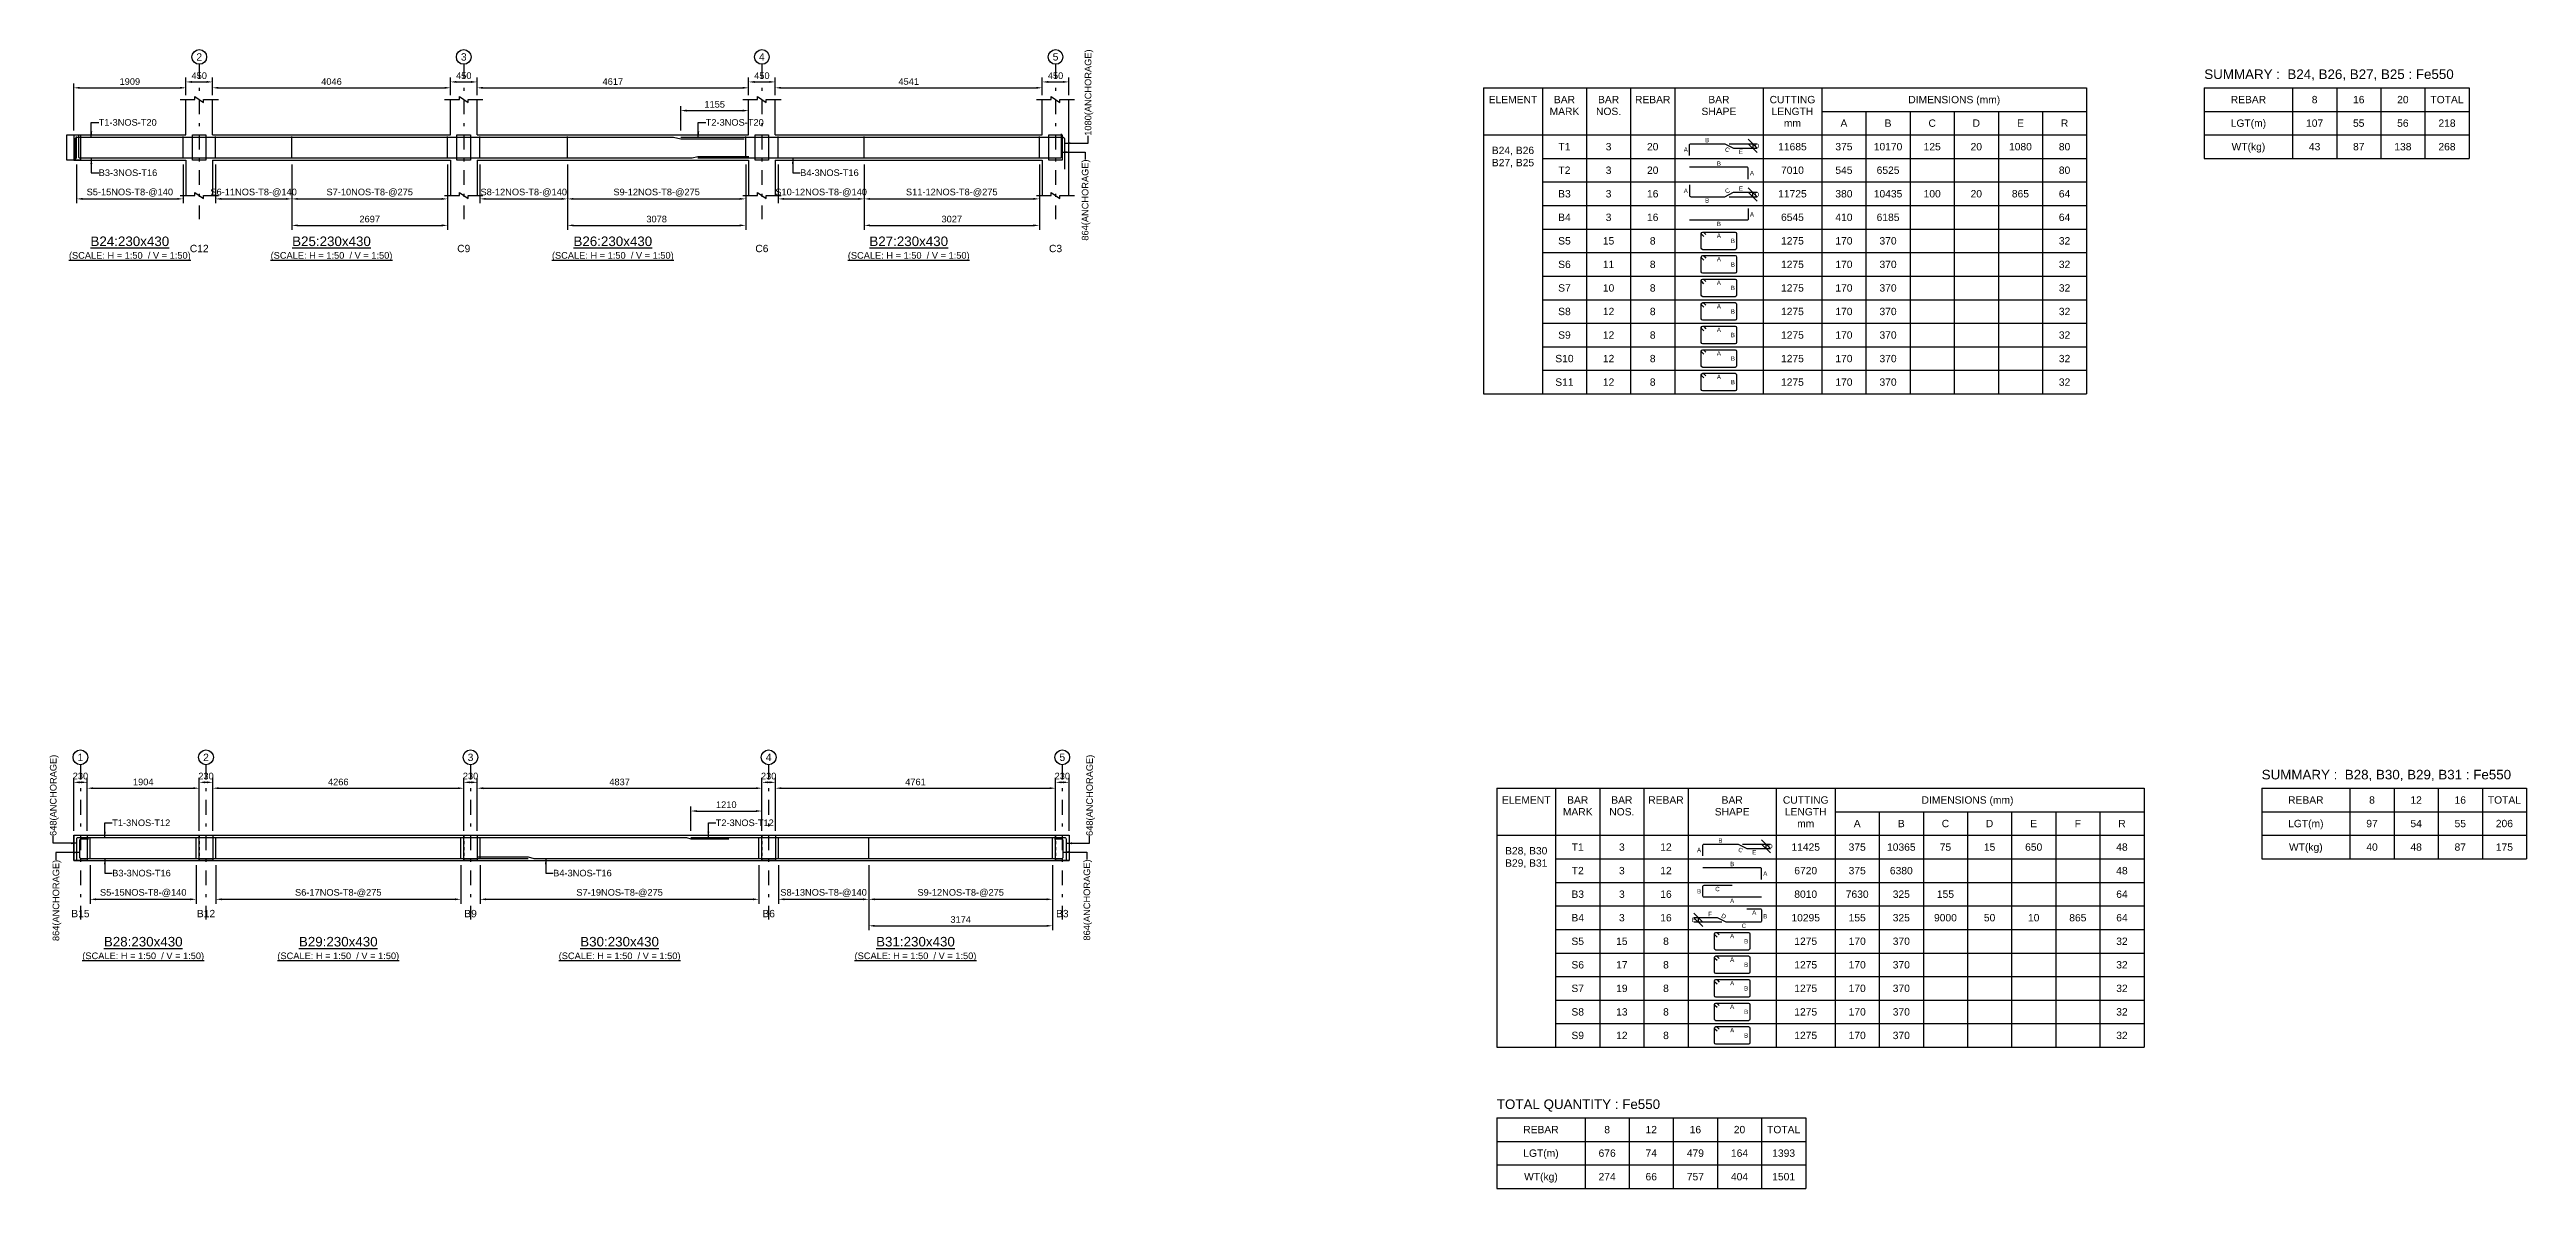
# Model space of a CAD drawing. Header units: inches. Extents: x -820 to 83376, y -186800 to 1700.
# Drawn here: x -820 to 83376, y -186800 to -148100 of the extents above; entities that cross this region are included whole.
import ezdxf
from ezdxf.enums import TextEntityAlignment as Align

# ---------------------------------------------------------------- set-up
doc = ezdxf.new("R2010")
doc.units = ezdxf.units.IN
doc.header["$LTSCALE"] = 1000
doc.header["$MEASUREMENT"] = 0
doc.linetypes.add('SCCenter', pattern=[1.2, 0.5, -0.3, 0.1, -0.3])
doc.linetypes.add('SCHidden', pattern=[0.2, 0.1, -0.1])
for name, color, linetype in [('Concrete Line', 2, 'Continuous'), ('Cut Line', 31, 'Continuous'), ('Dimension', 31, 'Continuous'), ('Grid', 8, 'Continuous'), ('Labels', 4, 'Continuous'), ('Labels_Support', 4, 'Continuous'), ('Link', 225, 'Continuous'), ('Reinforcement', 4, 'Continuous'), ('Schedule Header', 4, 'Continuous'), ('Schedule Line', 60, 'Continuous'), ('Text', 31, 'Continuous')]:
    doc.layers.add(name, color=color, linetype=linetype)
doc.styles.add('SC-SansSerif', font='SansSerif')
doc.styles.get("Standard").update_dxf_attribs({"font": 'txt.shx'})
doc.dimstyles.new('SCBBSDim', dxfattribs={"dimtxt": 225, "dimasz": 0.18, "dimexe": 150, "dimexo": 150, "dimgap": 100, "dimtad": 1, "dimtoh": 1, "dimdec": 0, "dimzin": 0, "dimdsep": 46, "dimtxsty": 'SC-SansSerif', "dimtsz": 150, "dimcen": 0.09, "dimclrd": 8, "dimclre": 8, "dimclrt": 31, "dimadec": 0, "dimazin": 0, "dimtfac": 1, "dimtdec": 0, "dimtix": 1, "dimtofl": 0, "dimtmove": 0, "dimatfit": 3, "dimfxl": 1, "dimtolj": 1, "dimtzin": 0, "dimarcsym": 0})
doc.dimstyles.new('SCBBSDimStyl', dxfattribs={"dimtxt": 225, "dimasz": 200, "dimexe": 150, "dimexo": 150, "dimgap": 100, "dimtad": 1, "dimtoh": 1, "dimdec": 0, "dimzin": 0, "dimdsep": 46, "dimtxsty": 'SC-SansSerif', "dimcen": 0.09, "dimclrd": 8, "dimclre": 8, "dimclrt": 31, "dimadec": 0, "dimazin": 0, "dimtfac": 1, "dimtdec": 0, "dimtix": 1, "dimtofl": 0, "dimtmove": 0, "dimatfit": 3, "dimfxl": 1, "dimtolj": 1, "dimtzin": 0, "dimarcsym": 0})
doc.dimstyles.get("Standard").update_dxf_attribs({"dimtxt": 0.18, "dimasz": 200, "dimexe": 0.18, "dimexo": 0.0625, "dimgap": 0.09, "dimtad": 0, "dimtih": 1, "dimtoh": 1, "dimdec": 4, "dimzin": 0, "dimdsep": 46, "dimtxsty": 'Standard', "dimcen": 0.09, "dimadec": 0, "dimazin": 0, "dimtfac": 1, "dimtdec": 4, "dimtofl": 0, "dimtmove": 0, "dimatfit": 3, "dimfxl": 1, "dimtolj": 1, "dimtzin": 0, "dimarcsym": 0})

msp = doc.modelspace()

# ---------------------------------------------------------------- texts
at = {"layer": 'Dimension', "style": 'SC-SansSerif'}
for s, p in [('A', (54800, -151500)), ('B', (55525, -151175)), ('E', (56675, -151575)), ('D', (57225, -151375)), ('B', (55925, -151975)), ('A', (57050, -152300)), ('A', (54800, -152900)), ('B', (55525, -153225)), ('E', (56675, -152825)), ('D', (57225, -153025)), ('B', (55925, -154025)), ('A', (57050, -153700)), ('A', (55925, -154425)), ('B', (56400, -154600)), ('A', (55925, -155225)), ('B', (56400, -155400)), ('A', (55925, -156025)), ('B', (56400, -156200)), ('A', (55925, -156825)), ('B', (56400, -157000)), ('A', (55925, -157625)), ('B', (56400, -157800)), ('A', (55925, -158425)), ('B', (56400, -158600)), ('A', (55925, -159225)), ('B', (56400, -159400)), ('B', (55976, -174975)), ('D', (57676, -175175)), ('A', (55251, -175300)), ('B', (56376, -175775)), ('E', (57126, -175375)), ('B', (55251, -176700)), ('C', (55876, -176625)), ('A', (57501, -176100)), ('E', (55076, -177675)), ('F', (55626, -177475)), ('A', (56376, -177025)), ('A', (57126, -177425)), ('B', (57501, -177550)), ('A', (56376, -178225)), ('C', (56776, -177875)), ('B', (56851, -178400)), ('A', (56376, -179025)), ('B', (56851, -179200)), ('A', (56376, -179825)), ('B', (56851, -180000)), ('A', (56376, -180625)), ('B', (56851, -180800)), ('A', (56376, -181425)), ('B', (56851, -181600))]:
    msp.add_text(s, height=150, dxfattribs=at).set_placement(p, align=Align.MIDDLE_CENTER)
for s, rotation, p in [('C', -26.565051, (56212.5, -151500)), ('C', 26.565051, (56212.5, -152900)), ('C', -26.565051, (56663.5, -175300)), ('D', -26.565051, (56088.5, -177550))]:
    msp.add_text(s, height=150, rotation=rotation, dxfattribs=at).set_placement(p, align=Align.MIDDLE_CENTER)
at = {"layer": 'Grid', "style": 'SC-SansSerif'}
for s, p in [('2', (4268, -148350)), ('3', (13260, -148350)), ('4', (23394, -148350)), ('5', (33376, -148350)), ('1', (230, -172150)), ('2', (4498, -172150)), ('3', (13490, -172150)), ('4', (23624, -172150)), ('5', (33606, -172150))]:
    msp.add_text(s, height=250, dxfattribs=at).set_placement(p, align=Align.MIDDLE)
at = {"layer": 'Labels', "style": 'SC-SansSerif'}
for s, p in [('%%uB24:230x430', (1909, -154875)), ('%%uB25:230x430', (8764, -154875)), ('%%uB26:230x430', (18327, -154875)), ('%%uB27:230x430', (28385, -154875)), ('%%uB28:230x430', (2364, -178675)), ('%%uB29:230x430', (8994, -178675)), ('%%uB30:230x430', (18557, -178675)), ('%%uB31:230x430', (28615, -178675))]:
    msp.add_text(s, height=325, dxfattribs=at).set_placement(p, align=Align.BOTTOM_CENTER)
at = {"layer": 'Labels_Support', "style": 'SC-SansSerif'}
for s, p in [('C12', (4268, -155060)), ('C9', (13260, -155060)), ('C6', (23394, -155060)), ('C3', (33376, -155060)), ('B15', (230, -177660)), ('B12', (4498, -177660)), ('B9', (13490, -177660)), ('B6', (23624, -177660)), ('B3', (33606, -177660))]:
    msp.add_text(s, height=250, dxfattribs=at).set_placement(p, align=Align.BOTTOM_CENTER)
at = {"layer": 'Schedule Header', "style": 'SC-SansSerif'}
for s, p in [('SUMMARY :  B24, B26, B27, B25 : Fe550', (72425, -149100)), ('SUMMARY :  B28, B30, B29, B31 : Fe550', (74376, -172900)), ('TOTAL QUANTITY : Fe550', (48376, -184100))]:
    msp.add_text(s, height=325, dxfattribs=at).set_placement(p)
for s, p in [('ELEMENT', (48925, -149800)), ('BAR', (50675, -149800)), ('BAR', (52175, -149800)), ('REBAR', (53675, -149800)), ('BAR', (55925, -149800)), ('CUTTING', (58425, -149800)), ('DIMENSIONS (mm)', (63925, -149800)), ('REBAR', (73925, -149800)), ('8', (76175, -149800)), ('16', (77675, -149800)), ('20', (79175, -149800)), ('TOTAL', (80675, -149800)), ('MARK', (50675, -150200)), ('NOS.', (52175, -150200)), ('SHAPE', (55925, -150200)), ('LENGTH', (58425, -150200)), ('mm', (58425, -150600)), ('A', (60175, -150600)), ('B', (61675, -150600)), ('C', (63175, -150600)), ('D', (64675, -150600)), ('E', (66175, -150600)), ('R', (67675, -150600)), ('LGT(m)', (73925, -150600)), ('WT(kg)', (73925, -151400)), ('ELEMENT', (49376, -173600)), ('MARK', (51126, -174000)), ('BAR', (51126, -173600)), ('NOS.', (52626, -174000)), ('BAR', (52626, -173600)), ('REBAR', (54126, -173600)), ('SHAPE', (56376, -174000)), ('BAR', (56376, -173600)), ('CUTTING', (58876, -173600)), ('LENGTH', (58876, -174000)), ('A', (60626, -174400)), ('B', (62126, -174400)), ('DIMENSIONS (mm)', (64376, -173600)), ('C', (63626, -174400)), ('D', (65126, -174400)), ('E', (66626, -174400)), ('F', (68126, -174400)), ('R', (69626, -174400)), ('REBAR', (75876, -173600)), ('LGT(m)', (75876, -174400)), ('8', (78126, -173600)), ('12', (79626, -173600)), ('16', (81126, -173600)), ('TOTAL', (82626, -173600)), ('mm', (58876, -174400)), ('WT(kg)', (75876, -175200)), ('REBAR', (49876, -184800)), ('8', (52126, -184800)), ('12', (53626, -184800)), ('16', (55126, -184800)), ('20', (56626, -184800)), ('TOTAL', (58126, -184800)), ('LGT(m)', (49876, -185600)), ('WT(kg)', (49876, -186400))]:
    msp.add_text(s, height=250, dxfattribs=at).set_placement(p, align=Align.MIDDLE_CENTER)
at = {"layer": 'Text', "style": 'SC-SansSerif'}
for s, p in [('1080(ANCHORAGE)', (34482, -151030)), ('648(ANCHORAGE)', (-696, -174822)), ('648(ANCHORAGE)', (34532, -174822))]:
    msp.add_text(s, height=225, rotation=90, dxfattribs=at).set_placement(p, align=Align.MIDDLE_LEFT)
for s, p in [('T1-3NOS-T20', (850, -150575)), ('T2-3NOS-T20', (21483.5, -150575)), ('B3-3NOS-T16', (850, -152285)), ('B4-3NOS-T16', (24695, -152285)), ('T1-3NOS-T12', (1310, -174375)), ('T2-3NOS-T12', (21824.5, -174375)), ('B3-3NOS-T16', (1310, -176085)), ('B4-3NOS-T16', (16299, -176085))]:
    msp.add_text(s, height=225, dxfattribs=at).set_placement(p, align=Align.MIDDLE_LEFT)
for s, p in [('107', (76175, -150600)), ('55', (77675, -150600)), ('56', (79175, -150600)), ('218', (80675, -150600)), ('T1', (50675, -151400)), ('3', (52175, -151400)), ('20', (53675, -151400)), ('11685', (58425, -151400)), ('375', (60175, -151400)), ('10170', (61675, -151400)), ('125', (63175, -151400)), ('20', (64675, -151400)), ('1080', (66175, -151400)), ('80', (67675, -151400)), ('43', (76175, -151400)), ('87', (77675, -151400)), ('138', (79175, -151400)), ('268', (80675, -151400)), ('T2', (50675, -152200)), ('3', (52175, -152200)), ('20', (53675, -152200)), ('7010', (58425, -152200)), ('545', (60175, -152200)), ('6525', (61675, -152200)), ('80', (67675, -152200)), ('B3', (50675, -153000)), ('3', (52175, -153000)), ('16', (53675, -153000)), ('11725', (58425, -153000)), ('380', (60175, -153000)), ('10435', (61675, -153000)), ('100', (63175, -153000)), ('20', (64675, -153000)), ('865', (66175, -153000)), ('64', (67675, -153000)), ('B4', (50675, -153800)), ('3', (52175, -153800)), ('16', (53675, -153800)), ('6545', (58425, -153800)), ('410', (60175, -153800)), ('6185', (61675, -153800)), ('64', (67675, -153800)), ('S5', (50675, -154600)), ('15', (52175, -154600)), ('8', (53675, -154600)), ('1275', (58425, -154600)), ('170', (60175, -154600)), ('370', (61675, -154600)), ('32', (67675, -154600)), ('S6', (50675, -155400)), ('11', (52175, -155400)), ('8', (53675, -155400)), ('1275', (58425, -155400)), ('170', (60175, -155400)), ('370', (61675, -155400)), ('32', (67675, -155400)), ('S7', (50675, -156200)), ('10', (52175, -156200)), ('8', (53675, -156200)), ('1275', (58425, -156200)), ('170', (60175, -156200)), ('370', (61675, -156200)), ('32', (67675, -156200)), ('S8', (50675, -157000)), ('12', (52175, -157000)), ('8', (53675, -157000)), ('1275', (58425, -157000)), ('170', (60175, -157000)), ('370', (61675, -157000)), ('32', (67675, -157000)), ('S9', (50675, -157800)), ('12', (52175, -157800)), ('8', (53675, -157800)), ('1275', (58425, -157800)), ('170', (60175, -157800)), ('370', (61675, -157800)), ('32', (67675, -157800)), ('S10', (50675, -158600)), ('12', (52175, -158600)), ('8', (53675, -158600)), ('1275', (58425, -158600)), ('170', (60175, -158600)), ('370', (61675, -158600)), ('32', (67675, -158600)), ('S11', (50675, -159400)), ('12', (52175, -159400)), ('8', (53675, -159400)), ('1275', (58425, -159400)), ('170', (60175, -159400)), ('370', (61675, -159400)), ('32', (67675, -159400)), ('97', (78126, -174400)), ('54', (79626, -174400)), ('55', (81126, -174400)), ('206', (82626, -174400)), ('T1', (51126, -175200)), ('3', (52626, -175200)), ('12', (54126, -175200)), ('11425', (58876, -175200)), ('375', (60626, -175200)), ('10365', (62126, -175200)), ('75', (63626, -175200)), ('15', (65126, -175200)), ('650', (66626, -175200)), ('48', (69626, -175200)), ('40', (78126, -175200)), ('48', (79626, -175200)), ('87', (81126, -175200)), ('175', (82626, -175200)), ('T2', (51126, -176000)), ('3', (52626, -176000)), ('12', (54126, -176000)), ('6720', (58876, -176000)), ('375', (60626, -176000)), ('6380', (62126, -176000)), ('48', (69626, -176000)), ('B3', (51126, -176800)), ('3', (52626, -176800)), ('16', (54126, -176800)), ('8010', (58876, -176800)), ('7630', (60626, -176800)), ('325', (62126, -176800)), ('155', (63626, -176800)), ('64', (69626, -176800)), ('B4', (51126, -177600)), ('3', (52626, -177600)), ('16', (54126, -177600)), ('10295', (58876, -177600)), ('155', (60626, -177600)), ('325', (62126, -177600)), ('9000', (63626, -177600)), ('50', (65126, -177600)), ('10', (66626, -177600)), ('865', (68126, -177600)), ('64', (69626, -177600)), ('S5', (51126, -178400)), ('15', (52626, -178400)), ('8', (54126, -178400)), ('1275', (58876, -178400)), ('170', (60626, -178400)), ('370', (62126, -178400)), ('32', (69626, -178400)), ('S6', (51126, -179200)), ('17', (52626, -179200)), ('8', (54126, -179200)), ('1275', (58876, -179200)), ('170', (60626, -179200)), ('370', (62126, -179200)), ('32', (69626, -179200)), ('S7', (51126, -180000)), ('19', (52626, -180000)), ('8', (54126, -180000)), ('1275', (58876, -180000)), ('170', (60626, -180000)), ('370', (62126, -180000)), ('32', (69626, -180000)), ('S8', (51126, -180800)), ('13', (52626, -180800)), ('8', (54126, -180800)), ('1275', (58876, -180800)), ('170', (60626, -180800)), ('370', (62126, -180800)), ('32', (69626, -180800)), ('S9', (51126, -181600)), ('12', (52626, -181600)), ('8', (54126, -181600)), ('1275', (58876, -181600)), ('170', (60626, -181600)), ('370', (62126, -181600)), ('32', (69626, -181600)), ('676', (52126, -185600)), ('74', (53626, -185600)), ('479', (55126, -185600)), ('164', (56626, -185600)), ('1393', (58126, -185600)), ('274', (52126, -186400)), ('66', (53626, -186400)), ('757', (55126, -186400)), ('404', (56626, -186400)), ('1501', (58126, -186400))]:
    msp.add_text(s, height=250, dxfattribs=at).set_placement(p, align=Align.MIDDLE_CENTER)
for p in [(34382, -151834), (-604, -175634), (34440, -175618)]:
    msp.add_text('864(ANCHORAGE)', height=225, rotation=90, dxfattribs=at).set_placement(p, align=Align.MIDDLE_RIGHT)
for p in [(1909, -155275), (8764, -155275), (18327, -155275), (28385, -155275), (2364, -179075), (8994, -179075), (18557, -179075), (28615, -179075)]:
    msp.add_text('%%u(SCALE: H = 1:50  / V = 1:50)', height=225, dxfattribs=at).set_placement(p, align=Align.BOTTOM_CENTER)
at = {"layer": 'Text', "char_height": 250, "attachment_point": 2, "style": 'SC-SansSerif'}
for s, insert in [('B24, B26\\PB27, B25\\P', (48925, -151400)), ('B28, B30\\PB29, B31\\P', (49376, -175200))]:
    msp.add_mtext(s, dxfattribs=dict(at, insert=insert))

# ---------------------------------------------------------------- blocks, each defined once
blk = doc.blocks.new('*D122')
at = {"color": 8, "linetype": 'ByBlock', "lineweight": -2}
for p, q in [((560, -175810), (560, -177125)), ((4168, -175810), (4168, -177125)), ((760, -176975), (3968, -176975))]:
    blk.add_line(p, q, dxfattribs=at)
at = {"color": 8}
for points in [[(560, -176975), (760, -176942), (760, -177008)], [(4168, -176975), (3968, -177008), (3968, -176942)]]:
    blk.add_solid(points, dxfattribs=at)
at = {"layer": 'DEFPOINTS', "color": 31}
for p in [(560, -175660), (4168, -175660), (560, -176975)]:
    blk.add_point(p, dxfattribs=at)
at = {"color": 31, "insert": (2364, -176762), "char_height": 225, "attachment_point": 5, "style": 'SC-SansSerif'}
blk.add_mtext('\\A1;S5-15NOS-T8-@140', dxfattribs=at)
blk = doc.blocks.new('*D123')
at = {"color": 8, "linetype": 'ByBlock', "lineweight": -2}
for p, q in [((4828, -175810), (4828, -177125)), ((13160, -175810), (13160, -177125)), ((5028, -176975), (12960, -176975))]:
    blk.add_line(p, q, dxfattribs=at)
at = {"color": 8}
for points in [[(4828, -176975), (5028, -176942), (5028, -177008)], [(13160, -176975), (12960, -177008), (12960, -176942)]]:
    blk.add_solid(points, dxfattribs=at)
at = {"layer": 'DEFPOINTS', "color": 31}
for p in [(4828, -175660), (13160, -175660), (4828, -176975)]:
    blk.add_point(p, dxfattribs=at)
at = {"color": 31, "insert": (8994, -176762), "char_height": 225, "attachment_point": 5, "style": 'SC-SansSerif'}
blk.add_mtext('\\A1;S6-17NOS-T8-@275', dxfattribs=at)
blk = doc.blocks.new('*D124')
at = {"color": 8, "linetype": 'ByBlock', "lineweight": -2}
for p, q in [((13820, -175810), (13820, -177125)), ((23294, -175810), (23294, -177125)), ((14020, -176975), (23094, -176975))]:
    blk.add_line(p, q, dxfattribs=at)
at = {"color": 8}
for points in [[(13820, -176975), (14020, -176942), (14020, -177008)], [(23294, -176975), (23094, -177008), (23094, -176942)]]:
    blk.add_solid(points, dxfattribs=at)
at = {"layer": 'DEFPOINTS', "color": 31}
for p in [(13820, -175660), (23294, -175660), (13820, -176975)]:
    blk.add_point(p, dxfattribs=at)
at = {"color": 31, "insert": (18557, -176762), "char_height": 225, "attachment_point": 5, "style": 'SC-SansSerif'}
blk.add_mtext('\\A1;S7-19NOS-T8-@275', dxfattribs=at)
blk = doc.blocks.new('*D125')
at = {"color": 8, "linetype": 'ByBlock', "lineweight": -2}
for p, q in [((23954, -175810), (23954, -177125)), ((27028, -175810), (27028, -177125)), ((24154, -176975), (26828, -176975))]:
    blk.add_line(p, q, dxfattribs=at)
at = {"color": 8}
for points in [[(23954, -176975), (24154, -176942), (24154, -177008)], [(27028, -176975), (26828, -177008), (26828, -176942)]]:
    blk.add_solid(points, dxfattribs=at)
at = {"layer": 'DEFPOINTS', "color": 31}
for p in [(23954, -175660), (27028, -175660), (23954, -176975)]:
    blk.add_point(p, dxfattribs=at)
at = {"color": 31, "insert": (25491, -176762), "char_height": 225, "attachment_point": 5, "style": 'SC-SansSerif'}
blk.add_mtext('\\A1;S8-13NOS-T8-@140', dxfattribs=at)
blk = doc.blocks.new('*D126')
at = {"color": 8, "linetype": 'ByBlock', "lineweight": -2}
for p, q in [((27028, -175810), (27028, -177125)), ((33276, -175810), (33276, -177125)), ((27228, -176975), (33076, -176975))]:
    blk.add_line(p, q, dxfattribs=at)
at = {"color": 8}
for points in [[(27028, -176975), (27228, -176942), (27228, -177008)], [(33276, -176975), (33076, -177008), (33076, -176942)]]:
    blk.add_solid(points, dxfattribs=at)
at = {"layer": 'DEFPOINTS', "color": 31}
for p in [(27028, -175660), (33276, -175660), (27028, -176975)]:
    blk.add_point(p, dxfattribs=at)
at = {"color": 31, "insert": (30152, -176762), "char_height": 225, "attachment_point": 5, "style": 'SC-SansSerif'}
blk.add_mtext('\\A1;S9-12NOS-T8-@275', dxfattribs=at)
blk = doc.blocks.new('*D127')
at = {"color": 8, "linetype": 'ByBlock', "lineweight": -2}
for p, q in [((27028, -175810), (27028, -178025)), ((33276, -175810), (33276, -178025)), ((27228, -177875), (33076, -177875))]:
    blk.add_line(p, q, dxfattribs=at)
at = {"color": 8}
for points in [[(27028, -177875), (27228, -177842), (27228, -177908)], [(33276, -177875), (33076, -177908), (33076, -177842)]]:
    blk.add_solid(points, dxfattribs=at)
at = {"layer": 'DEFPOINTS', "color": 31}
for p in [(27028, -175660), (33276, -175660), (27028, -177875)]:
    blk.add_point(p, dxfattribs=at)
at = {"color": 31, "insert": (30152, -177662), "char_height": 225, "attachment_point": 5, "style": 'SC-SansSerif'}
blk.add_mtext('\\A1;3174', dxfattribs=at)
blk = doc.blocks.new('*D128')
at = {"color": 8, "linetype": 'ByBlock', "lineweight": -2}
for p, q in [((20974, -174650), (20974, -173825)), ((21174, -173975), (23194, -173975)), ((23394, -174650), (23394, -173825))]:
    blk.add_line(p, q, dxfattribs=at)
at = {"color": 8}
for points in [[(20974, -173975), (21174, -173942), (21174, -174008)], [(23394, -173975), (23194, -174008), (23194, -173942)]]:
    blk.add_solid(points, dxfattribs=at)
at = {"layer": 'DEFPOINTS', "color": 31}
for p in [(20974, -173975), (20974, -174800), (23394, -174800)]:
    blk.add_point(p, dxfattribs=at)
at = {"color": 31, "insert": (22184, -173762), "char_height": 225, "attachment_point": 5, "style": 'SC-SansSerif'}
blk.add_mtext('\\A1;1210', dxfattribs=at)
blk = doc.blocks.new('*D129')
at = {"color": 8, "linetype": 'ByBlock', "lineweight": -2}
for p, q in [((56726, -175100), (57676, -175100)), ((57676, -175250), (57376, -174950)), ((57376, -175100), (57676, -175400)), ((57526, -175100), (57526, -175250)), ((57026, -175250), (57676, -175250))]:
    blk.add_line(p, q, dxfattribs=at)
at = {"layer": 'DEFPOINTS', "color": 31}
for p in [(56576, -175100), (57526, -175100), (56876, -175250)]:
    blk.add_point(p, dxfattribs=at)
blk = doc.blocks.new('*D130')
at = {"color": 8, "linetype": 'ByBlock', "lineweight": -2}
for p, q in [((55376, -177750), (55076, -177450)), ((55726, -177600), (55076, -177600)), ((55076, -177600), (55376, -177900)), ((55226, -177750), (55226, -177600)), ((56026, -177750), (55076, -177750))]:
    blk.add_line(p, q, dxfattribs=at)
at = {"layer": 'DEFPOINTS', "color": 31}
for p in [(55876, -177600), (55226, -177750), (56176, -177750)]:
    blk.add_point(p, dxfattribs=at)
blk = doc.blocks.new('*D131')
at = {"color": 8, "linetype": 'ByBlock', "lineweight": -2}
for p, q in [((460, -174650), (460, -173050)), ((660, -173200), (4068, -173200)), ((4268, -174650), (4268, -173050))]:
    blk.add_line(p, q, dxfattribs=at)
at = {"color": 8}
for points in [[(460, -173200), (660, -173167), (660, -173233)], [(4268, -173200), (4068, -173233), (4068, -173167)]]:
    blk.add_solid(points, dxfattribs=at)
at = {"layer": 'DEFPOINTS', "color": 31}
for p in [(460, -173200), (460, -174800), (4268, -174800)]:
    blk.add_point(p, dxfattribs=at)
at = {"color": 31, "insert": (2364, -172988), "char_height": 225, "attachment_point": 5, "style": 'SC-SansSerif'}
blk.add_mtext('\\A1;1904', dxfattribs=at)
blk = doc.blocks.new('*D132')
at = {"color": 8, "linetype": 'ByBlock', "lineweight": -2}
for p, q in [((4728, -174650), (4728, -173050)), ((4928, -173200), (13060, -173200)), ((13260, -174650), (13260, -173050))]:
    blk.add_line(p, q, dxfattribs=at)
at = {"color": 8}
for points in [[(4728, -173200), (4928, -173167), (4928, -173233)], [(13260, -173200), (13060, -173233), (13060, -173167)]]:
    blk.add_solid(points, dxfattribs=at)
at = {"layer": 'DEFPOINTS', "color": 31}
for p in [(4728, -173200), (4728, -174800), (13260, -174800)]:
    blk.add_point(p, dxfattribs=at)
at = {"color": 31, "insert": (8994, -172988), "char_height": 225, "attachment_point": 5, "style": 'SC-SansSerif'}
blk.add_mtext('\\A1;4266', dxfattribs=at)
blk = doc.blocks.new('*D133')
at = {"color": 8, "linetype": 'ByBlock', "lineweight": -2}
for p, q in [((13720, -174650), (13720, -173050)), ((13920, -173200), (23194, -173200)), ((23394, -174650), (23394, -173050))]:
    blk.add_line(p, q, dxfattribs=at)
at = {"color": 8}
for points in [[(13720, -173200), (13920, -173167), (13920, -173233)], [(23394, -173200), (23194, -173233), (23194, -173167)]]:
    blk.add_solid(points, dxfattribs=at)
at = {"layer": 'DEFPOINTS', "color": 31}
for p in [(13720, -173200), (13720, -174800), (23394, -174800)]:
    blk.add_point(p, dxfattribs=at)
at = {"color": 31, "insert": (18557, -172988), "char_height": 225, "attachment_point": 5, "style": 'SC-SansSerif'}
blk.add_mtext('\\A1;4837', dxfattribs=at)
blk = doc.blocks.new('*D134')
at = {"color": 8, "linetype": 'ByBlock', "lineweight": -2}
for p, q in [((23854, -174650), (23854, -173050)), ((24054, -173200), (33176, -173200)), ((33376, -174650), (33376, -173050))]:
    blk.add_line(p, q, dxfattribs=at)
at = {"color": 8}
for points in [[(23854, -173200), (24054, -173167), (24054, -173233)], [(33376, -173200), (33176, -173233), (33176, -173167)]]:
    blk.add_solid(points, dxfattribs=at)
at = {"layer": 'DEFPOINTS', "color": 31}
for p in [(23854, -173200), (23854, -174800), (33376, -174800)]:
    blk.add_point(p, dxfattribs=at)
at = {"color": 31, "insert": (28615, -172988), "char_height": 225, "attachment_point": 5, "style": 'SC-SansSerif'}
blk.add_mtext('\\A1;4761', dxfattribs=at)
blk = doc.blocks.new('*D135')
at = {"color": 8, "linetype": 'ByBlock', "lineweight": -2}
for p, q in [((0, -174650), (0, -172850)), ((200, -173000), (260, -173000)), ((460, -174650), (460, -172850))]:
    blk.add_line(p, q, dxfattribs=at)
at = {"color": 8}
for points in [[(0, -173000), (200, -172967), (200, -173033)], [(460, -173000), (260, -173033), (260, -172967)]]:
    blk.add_solid(points, dxfattribs=at)
at = {"layer": 'DEFPOINTS', "color": 31}
for p in [(0, -173000), (0, -174800), (460, -174800)]:
    blk.add_point(p, dxfattribs=at)
at = {"color": 31, "insert": (230, -172788), "char_height": 225, "attachment_point": 5, "style": 'SC-SansSerif'}
blk.add_mtext('\\A1;230', dxfattribs=at)
blk = doc.blocks.new('*D136')
at = {"color": 8, "linetype": 'ByBlock', "lineweight": -2}
for p, q in [((4268, -174650), (4268, -172850)), ((4468, -173000), (4528, -173000)), ((4728, -174650), (4728, -172850))]:
    blk.add_line(p, q, dxfattribs=at)
at = {"color": 8}
for points in [[(4268, -173000), (4468, -172967), (4468, -173033)], [(4728, -173000), (4528, -173033), (4528, -172967)]]:
    blk.add_solid(points, dxfattribs=at)
at = {"layer": 'DEFPOINTS', "color": 31}
for p in [(4268, -173000), (4268, -174800), (4728, -174800)]:
    blk.add_point(p, dxfattribs=at)
at = {"color": 31, "insert": (4498, -172788), "char_height": 225, "attachment_point": 5, "style": 'SC-SansSerif'}
blk.add_mtext('\\A1;230', dxfattribs=at)
blk = doc.blocks.new('*D137')
at = {"color": 8, "linetype": 'ByBlock', "lineweight": -2}
for p, q in [((13260, -174650), (13260, -172850)), ((13460, -173000), (13520, -173000)), ((13720, -174650), (13720, -172850))]:
    blk.add_line(p, q, dxfattribs=at)
at = {"color": 8}
for points in [[(13260, -173000), (13460, -172967), (13460, -173033)], [(13720, -173000), (13520, -173033), (13520, -172967)]]:
    blk.add_solid(points, dxfattribs=at)
at = {"layer": 'DEFPOINTS', "color": 31}
for p in [(13260, -173000), (13260, -174800), (13720, -174800)]:
    blk.add_point(p, dxfattribs=at)
at = {"color": 31, "insert": (13490, -172788), "char_height": 225, "attachment_point": 5, "style": 'SC-SansSerif'}
blk.add_mtext('\\A1;230', dxfattribs=at)
blk = doc.blocks.new('*D138')
at = {"color": 8, "linetype": 'ByBlock', "lineweight": -2}
for p, q in [((23394, -174650), (23394, -172850)), ((23594, -173000), (23654, -173000)), ((23854, -174650), (23854, -172850))]:
    blk.add_line(p, q, dxfattribs=at)
at = {"color": 8}
for points in [[(23394, -173000), (23594, -172967), (23594, -173033)], [(23854, -173000), (23654, -173033), (23654, -172967)]]:
    blk.add_solid(points, dxfattribs=at)
at = {"layer": 'DEFPOINTS', "color": 31}
for p in [(23394, -173000), (23394, -174800), (23854, -174800)]:
    blk.add_point(p, dxfattribs=at)
at = {"color": 31, "insert": (23624, -172788), "char_height": 225, "attachment_point": 5, "style": 'SC-SansSerif'}
blk.add_mtext('\\A1;230', dxfattribs=at)
blk = doc.blocks.new('*D139')
at = {"color": 8, "linetype": 'ByBlock', "lineweight": -2}
for p, q in [((33376, -174650), (33376, -172850)), ((33576, -173000), (33636, -173000)), ((33836, -174650), (33836, -172850))]:
    blk.add_line(p, q, dxfattribs=at)
at = {"color": 8}
for points in [[(33376, -173000), (33576, -172967), (33576, -173033)], [(33836, -173000), (33636, -173033), (33636, -172967)]]:
    blk.add_solid(points, dxfattribs=at)
at = {"layer": 'DEFPOINTS', "color": 31}
for p in [(33376, -173000), (33376, -174800), (33836, -174800)]:
    blk.add_point(p, dxfattribs=at)
at = {"color": 31, "insert": (33606, -172788), "char_height": 225, "attachment_point": 5, "style": 'SC-SansSerif'}
blk.add_mtext('\\A1;230', dxfattribs=at)
blk = doc.blocks.new('*D101')
at = {"color": 8, "linetype": 'ByBlock', "lineweight": -2}
for p, q in [((100, -152010), (100, -153325)), ((3718, -152010), (3718, -153325)), ((300, -153175), (3518, -153175))]:
    blk.add_line(p, q, dxfattribs=at)
at = {"color": 8}
for points in [[(100, -153175), (300, -153142), (300, -153208)], [(3718, -153175), (3518, -153208), (3518, -153142)]]:
    blk.add_solid(points, dxfattribs=at)
at = {"layer": 'DEFPOINTS', "color": 31}
for p in [(100, -151860), (3718, -151860), (100, -153175)]:
    blk.add_point(p, dxfattribs=at)
at = {"color": 31, "insert": (1909, -152962), "char_height": 225, "attachment_point": 5, "style": 'SC-SansSerif'}
blk.add_mtext('\\A1;S5-15NOS-T8-@140', dxfattribs=at)
blk = doc.blocks.new('*D102')
at = {"color": 8, "linetype": 'ByBlock', "lineweight": -2}
for p, q in [((4818, -152010), (4818, -153325)), ((7415, -152010), (7415, -153325)), ((5018, -153175), (7215, -153175))]:
    blk.add_line(p, q, dxfattribs=at)
at = {"color": 8}
for points in [[(4818, -153175), (5018, -153142), (5018, -153208)], [(7415, -153175), (7215, -153208), (7215, -153142)]]:
    blk.add_solid(points, dxfattribs=at)
at = {"layer": 'DEFPOINTS', "color": 31}
for p in [(4818, -151860), (7415, -151860), (4818, -153175)]:
    blk.add_point(p, dxfattribs=at)
at = {"color": 31, "insert": (6117, -152962), "char_height": 225, "attachment_point": 5, "style": 'SC-SansSerif'}
blk.add_mtext('\\A1;S6-11NOS-T8-@140', dxfattribs=at)
blk = doc.blocks.new('*D103')
at = {"color": 8, "linetype": 'ByBlock', "lineweight": -2}
for p, q in [((7415, -152010), (7415, -153325)), ((12710, -152010), (12710, -153325)), ((7615, -153175), (12510, -153175))]:
    blk.add_line(p, q, dxfattribs=at)
at = {"color": 8}
for points in [[(7415, -153175), (7615, -153142), (7615, -153208)], [(12710, -153175), (12510, -153208), (12510, -153142)]]:
    blk.add_solid(points, dxfattribs=at)
at = {"layer": 'DEFPOINTS', "color": 31}
for p in [(7415, -151860), (12710, -151860), (7415, -153175)]:
    blk.add_point(p, dxfattribs=at)
at = {"color": 31, "insert": (10063, -152962), "char_height": 225, "attachment_point": 5, "style": 'SC-SansSerif'}
blk.add_mtext('\\A1;S7-10NOS-T8-@275', dxfattribs=at)
blk = doc.blocks.new('*D104')
at = {"color": 8, "linetype": 'ByBlock', "lineweight": -2}
for p, q in [((7415, -152010), (7415, -154225)), ((12710, -152010), (12710, -154225)), ((7615, -154075), (12510, -154075))]:
    blk.add_line(p, q, dxfattribs=at)
at = {"color": 8}
for points in [[(7415, -154075), (7615, -154042), (7615, -154108)], [(12710, -154075), (12510, -154108), (12510, -154042)]]:
    blk.add_solid(points, dxfattribs=at)
at = {"layer": 'DEFPOINTS', "color": 31}
for p in [(7415, -151860), (12710, -151860), (7415, -154075)]:
    blk.add_point(p, dxfattribs=at)
at = {"color": 31, "insert": (10063, -153862), "char_height": 225, "attachment_point": 5, "style": 'SC-SansSerif'}
blk.add_mtext('\\A1;2697', dxfattribs=at)
blk = doc.blocks.new('*D105')
at = {"color": 8, "linetype": 'ByBlock', "lineweight": -2}
for p, q in [((13810, -152010), (13810, -153325)), ((16788, -152010), (16788, -153325)), ((14010, -153175), (16588, -153175))]:
    blk.add_line(p, q, dxfattribs=at)
at = {"color": 8}
for points in [[(13810, -153175), (14010, -153142), (14010, -153208)], [(16788, -153175), (16588, -153208), (16588, -153142)]]:
    blk.add_solid(points, dxfattribs=at)
at = {"layer": 'DEFPOINTS', "color": 31}
for p in [(13810, -151860), (16788, -151860), (13810, -153175)]:
    blk.add_point(p, dxfattribs=at)
at = {"color": 31, "insert": (15299, -152962), "char_height": 225, "attachment_point": 5, "style": 'SC-SansSerif'}
blk.add_mtext('\\A1;S8-12NOS-T8-@140', dxfattribs=at)
blk = doc.blocks.new('*D106')
at = {"color": 8, "linetype": 'ByBlock', "lineweight": -2}
for p, q in [((16788, -152010), (16788, -153325)), ((22844, -152010), (22844, -153325)), ((16988, -153175), (22644, -153175))]:
    blk.add_line(p, q, dxfattribs=at)
at = {"color": 8}
for points in [[(16788, -153175), (16988, -153142), (16988, -153208)], [(22844, -153175), (22644, -153208), (22644, -153142)]]:
    blk.add_solid(points, dxfattribs=at)
at = {"layer": 'DEFPOINTS', "color": 31}
for p in [(16788, -151860), (22844, -151860), (16788, -153175)]:
    blk.add_point(p, dxfattribs=at)
at = {"color": 31, "insert": (19816, -152962), "char_height": 225, "attachment_point": 5, "style": 'SC-SansSerif'}
blk.add_mtext('\\A1;S9-12NOS-T8-@275', dxfattribs=at)
blk = doc.blocks.new('*D107')
at = {"color": 8, "linetype": 'ByBlock', "lineweight": -2}
for p, q in [((16788, -152010), (16788, -154225)), ((22844, -152010), (22844, -154225)), ((16988, -154075), (22644, -154075))]:
    blk.add_line(p, q, dxfattribs=at)
at = {"color": 8}
for points in [[(16788, -154075), (16988, -154042), (16988, -154108)], [(22844, -154075), (22644, -154108), (22644, -154042)]]:
    blk.add_solid(points, dxfattribs=at)
at = {"layer": 'DEFPOINTS', "color": 31}
for p in [(16788, -151860), (22844, -151860), (16788, -154075)]:
    blk.add_point(p, dxfattribs=at)
at = {"color": 31, "insert": (19816, -153862), "char_height": 225, "attachment_point": 5, "style": 'SC-SansSerif'}
blk.add_mtext('\\A1;3078', dxfattribs=at)
blk = doc.blocks.new('*D108')
at = {"color": 8, "linetype": 'ByBlock', "lineweight": -2}
for p, q in [((23944, -152010), (23944, -153325)), ((26871, -152010), (26871, -153325)), ((24144, -153175), (26671, -153175))]:
    blk.add_line(p, q, dxfattribs=at)
at = {"color": 8}
for points in [[(23944, -153175), (24144, -153142), (24144, -153208)], [(26871, -153175), (26671, -153208), (26671, -153142)]]:
    blk.add_solid(points, dxfattribs=at)
at = {"layer": 'DEFPOINTS', "color": 31}
for p in [(23944, -151860), (26871, -151860), (23944, -153175)]:
    blk.add_point(p, dxfattribs=at)
at = {"color": 31, "insert": (25408, -152962), "char_height": 225, "attachment_point": 5, "style": 'SC-SansSerif'}
blk.add_mtext('\\A1;S10-12NOS-T8-@140', dxfattribs=at)
blk = doc.blocks.new('*D109')
at = {"color": 8, "linetype": 'ByBlock', "lineweight": -2}
for p, q in [((26871, -152010), (26871, -153325)), ((32826, -152010), (32826, -153325)), ((27071, -153175), (32626, -153175))]:
    blk.add_line(p, q, dxfattribs=at)
at = {"color": 8}
for points in [[(26871, -153175), (27071, -153142), (27071, -153208)], [(32826, -153175), (32626, -153208), (32626, -153142)]]:
    blk.add_solid(points, dxfattribs=at)
at = {"layer": 'DEFPOINTS', "color": 31}
for p in [(26871, -151860), (32826, -151860), (26871, -153175)]:
    blk.add_point(p, dxfattribs=at)
at = {"color": 31, "insert": (29849, -152962), "char_height": 225, "attachment_point": 5, "style": 'SC-SansSerif'}
blk.add_mtext('\\A1;S11-12NOS-T8-@275', dxfattribs=at)
blk = doc.blocks.new('*D110')
at = {"color": 8, "linetype": 'ByBlock', "lineweight": -2}
for p, q in [((26871, -152010), (26871, -154225)), ((32826, -152010), (32826, -154225)), ((27071, -154075), (32626, -154075))]:
    blk.add_line(p, q, dxfattribs=at)
at = {"color": 8}
for points in [[(26871, -154075), (27071, -154042), (27071, -154108)], [(32826, -154075), (32626, -154108), (32626, -154042)]]:
    blk.add_solid(points, dxfattribs=at)
at = {"layer": 'DEFPOINTS', "color": 31}
for p in [(26871, -151860), (32826, -151860), (26871, -154075)]:
    blk.add_point(p, dxfattribs=at)
at = {"color": 31, "insert": (29849, -153862), "char_height": 225, "attachment_point": 5, "style": 'SC-SansSerif'}
blk.add_mtext('\\A1;3027', dxfattribs=at)
blk = doc.blocks.new('*D111')
at = {"color": 8, "linetype": 'ByBlock', "lineweight": -2}
for p, q in [((20634, -150850), (20634, -150025)), ((20834, -150175), (22744, -150175)), ((22944, -150850), (22944, -150025))]:
    blk.add_line(p, q, dxfattribs=at)
at = {"color": 8}
for points in [[(20634, -150175), (20834, -150142), (20834, -150208)], [(22944, -150175), (22744, -150208), (22744, -150142)]]:
    blk.add_solid(points, dxfattribs=at)
at = {"layer": 'DEFPOINTS', "color": 31}
for p in [(20634, -150175), (20634, -151000), (22944, -151000)]:
    blk.add_point(p, dxfattribs=at)
at = {"color": 31, "insert": (21789, -149962), "char_height": 225, "attachment_point": 5, "style": 'SC-SansSerif'}
blk.add_mtext('\\A1;1155', dxfattribs=at)
blk = doc.blocks.new('*D112')
at = {"color": 8, "linetype": 'ByBlock', "lineweight": -2}
for p, q in [((56275, -151300), (57225, -151300)), ((56575, -151450), (57225, -151450)), ((57225, -151450), (56925, -151150)), ((56925, -151300), (57225, -151600)), ((57075, -151300), (57075, -151450))]:
    blk.add_line(p, q, dxfattribs=at)
at = {"layer": 'DEFPOINTS', "color": 31}
for p in [(56125, -151300), (56425, -151450), (57075, -151300)]:
    blk.add_point(p, dxfattribs=at)
blk = doc.blocks.new('*D113')
at = {"color": 8, "linetype": 'ByBlock', "lineweight": -2}
for p, q in [((56275, -153100), (57225, -153100)), ((56575, -152950), (57225, -152950)), ((57225, -153100), (56925, -152800)), ((56925, -152950), (57225, -153250)), ((57075, -153100), (57075, -152950))]:
    blk.add_line(p, q, dxfattribs=at)
at = {"layer": 'DEFPOINTS', "color": 31}
for p in [(56125, -153100), (56425, -152950), (57075, -153100)]:
    blk.add_point(p, dxfattribs=at)
blk = doc.blocks.new('*D114')
at = {"color": 8, "linetype": 'ByBlock', "lineweight": -2}
for p, q in [((0, -150850), (0, -149250)), ((200, -149400), (3618, -149400)), ((3818, -149650), (3818, -149250))]:
    blk.add_line(p, q, dxfattribs=at)
at = {"color": 8}
for points in [[(0, -149400), (200, -149367), (200, -149433)], [(3818, -149400), (3618, -149433), (3618, -149367)]]:
    blk.add_solid(points, dxfattribs=at)
at = {"layer": 'DEFPOINTS', "color": 31}
for p in [(0, -149400), (3818, -149800), (0, -151000)]:
    blk.add_point(p, dxfattribs=at)
at = {"color": 31, "insert": (1909, -149188), "char_height": 225, "attachment_point": 5, "style": 'SC-SansSerif'}
blk.add_mtext('\\A1;1909', dxfattribs=at)
blk = doc.blocks.new('*D115')
at = {"color": 8, "linetype": 'ByBlock', "lineweight": -2}
for p, q in [((4718, -149650), (4718, -149250)), ((4918, -149400), (12610, -149400)), ((12810, -149650), (12810, -149250))]:
    blk.add_line(p, q, dxfattribs=at)
at = {"color": 8}
for points in [[(4718, -149400), (4918, -149367), (4918, -149433)], [(12810, -149400), (12610, -149433), (12610, -149367)]]:
    blk.add_solid(points, dxfattribs=at)
at = {"layer": 'DEFPOINTS', "color": 31}
for p in [(4718, -149400), (4718, -149800), (12810, -149800)]:
    blk.add_point(p, dxfattribs=at)
at = {"color": 31, "insert": (8764, -149188), "char_height": 225, "attachment_point": 5, "style": 'SC-SansSerif'}
blk.add_mtext('\\A1;4046', dxfattribs=at)
blk = doc.blocks.new('*D116')
at = {"color": 8, "linetype": 'ByBlock', "lineweight": -2}
for p, q in [((13710, -149650), (13710, -149250)), ((13910, -149400), (22744, -149400)), ((22944, -149650), (22944, -149250))]:
    blk.add_line(p, q, dxfattribs=at)
at = {"color": 8}
for points in [[(13710, -149400), (13910, -149367), (13910, -149433)], [(22944, -149400), (22744, -149433), (22744, -149367)]]:
    blk.add_solid(points, dxfattribs=at)
at = {"layer": 'DEFPOINTS', "color": 31}
for p in [(13710, -149400), (13710, -149800), (22944, -149800)]:
    blk.add_point(p, dxfattribs=at)
at = {"color": 31, "insert": (18327, -149188), "char_height": 225, "attachment_point": 5, "style": 'SC-SansSerif'}
blk.add_mtext('\\A1;4617', dxfattribs=at)
blk = doc.blocks.new('*D117')
at = {"color": 8, "linetype": 'ByBlock', "lineweight": -2}
for p, q in [((23844, -149650), (23844, -149250)), ((24044, -149400), (32726, -149400)), ((32926, -149650), (32926, -149250))]:
    blk.add_line(p, q, dxfattribs=at)
at = {"color": 8}
for points in [[(23844, -149400), (24044, -149367), (24044, -149433)], [(32926, -149400), (32726, -149433), (32726, -149367)]]:
    blk.add_solid(points, dxfattribs=at)
at = {"layer": 'DEFPOINTS', "color": 31}
for p in [(23844, -149400), (23844, -149800), (32926, -149800)]:
    blk.add_point(p, dxfattribs=at)
at = {"color": 31, "insert": (28385, -149188), "char_height": 225, "attachment_point": 5, "style": 'SC-SansSerif'}
blk.add_mtext('\\A1;4541', dxfattribs=at)
blk = doc.blocks.new('*D118')
at = {"color": 8, "linetype": 'ByBlock', "lineweight": -2}
for p, q in [((3818, -149650), (3818, -149050)), ((4018, -149200), (4518, -149200)), ((4718, -149650), (4718, -149050))]:
    blk.add_line(p, q, dxfattribs=at)
at = {"color": 8}
for points in [[(3818, -149200), (4018, -149167), (4018, -149233)], [(4718, -149200), (4518, -149233), (4518, -149167)]]:
    blk.add_solid(points, dxfattribs=at)
at = {"layer": 'DEFPOINTS', "color": 31}
for p in [(3818, -149200), (3818, -149800), (4718, -149800)]:
    blk.add_point(p, dxfattribs=at)
at = {"color": 31, "insert": (4268, -148988), "char_height": 225, "attachment_point": 5, "style": 'SC-SansSerif'}
blk.add_mtext('\\A1;450', dxfattribs=at)
blk = doc.blocks.new('*D119')
at = {"color": 8, "linetype": 'ByBlock', "lineweight": -2}
for p, q in [((12810, -149650), (12810, -149050)), ((13010, -149200), (13510, -149200)), ((13710, -149650), (13710, -149050))]:
    blk.add_line(p, q, dxfattribs=at)
at = {"color": 8}
for points in [[(12810, -149200), (13010, -149167), (13010, -149233)], [(13710, -149200), (13510, -149233), (13510, -149167)]]:
    blk.add_solid(points, dxfattribs=at)
at = {"layer": 'DEFPOINTS', "color": 31}
for p in [(12810, -149200), (12810, -149800), (13710, -149800)]:
    blk.add_point(p, dxfattribs=at)
at = {"color": 31, "insert": (13260, -148988), "char_height": 225, "attachment_point": 5, "style": 'SC-SansSerif'}
blk.add_mtext('\\A1;450', dxfattribs=at)
blk = doc.blocks.new('*D120')
at = {"color": 8, "linetype": 'ByBlock', "lineweight": -2}
for p, q in [((22944, -149650), (22944, -149050)), ((23144, -149200), (23644, -149200)), ((23844, -149650), (23844, -149050))]:
    blk.add_line(p, q, dxfattribs=at)
at = {"color": 8}
for points in [[(22944, -149200), (23144, -149167), (23144, -149233)], [(23844, -149200), (23644, -149233), (23644, -149167)]]:
    blk.add_solid(points, dxfattribs=at)
at = {"layer": 'DEFPOINTS', "color": 31}
for p in [(22944, -149200), (22944, -149800), (23844, -149800)]:
    blk.add_point(p, dxfattribs=at)
at = {"color": 31, "insert": (23394, -148988), "char_height": 225, "attachment_point": 5, "style": 'SC-SansSerif'}
blk.add_mtext('\\A1;450', dxfattribs=at)
blk = doc.blocks.new('*D121')
at = {"color": 8, "linetype": 'ByBlock', "lineweight": -2}
for p, q in [((32926, -149650), (32926, -149050)), ((33126, -149200), (33626, -149200)), ((33826, -149650), (33826, -149050))]:
    blk.add_line(p, q, dxfattribs=at)
at = {"color": 8}
for points in [[(32926, -149200), (33126, -149167), (33126, -149233)], [(33826, -149200), (33626, -149233), (33626, -149167)]]:
    blk.add_solid(points, dxfattribs=at)
at = {"layer": 'DEFPOINTS', "color": 31}
for p in [(32926, -149200), (32926, -149800), (33826, -149800)]:
    blk.add_point(p, dxfattribs=at)
at = {"color": 31, "insert": (33376, -148988), "char_height": 225, "attachment_point": 5, "style": 'SC-SansSerif'}
blk.add_mtext('\\A1;450', dxfattribs=at)

# ---------------------------------------------------------------- dimensions: what is measured, and where the dimension line sits
at = {"layer": 'Dimension'}
for base, p1, p2, text, picture, middle in [((4718, -149200), (3818, -149800), (4718, -149800), '450', '*D118', (4268, -149200)), ((13710, -149200), (12810, -149800), (13710, -149800), '450', '*D119', (13260, -149200)), ((23844, -149200), (22944, -149800), (23844, -149800), '450', '*D120', (23394, -149200)), ((33826, -149200), (32926, -149800), (33826, -149800), '450', '*D121', (33376, -149200)), ((3818, -149400), (0, -151000), (3818, -149800), '1909', '*D114', (1909, -149400)), ((12810, -149400), (4718, -149800), (12810, -149800), '4046', '*D115', (8764, -149400)), ((22944, -149400), (13710, -149800), (22944, -149800), '4617', '*D116', (18327, -149400)), ((22943.5, -150175), (20633.5, -151000), (22943.5, -151000), '1155', '*D111', (21788.5, -150175)), ((32926, -149400), (23844, -149800), (32926, -149800), '4541', '*D117', (28385, -149400)), ((3718, -153175), (100, -151860), (3718, -151860), 'S5-15NOS-T8-@140', '*D101', (1909, -153175)), ((7415.3, -153175), (4818, -151860), (7415.3, -151860), 'S6-11NOS-T8-@140', '*D102', (6116.7, -153175)), ((12710, -153175), (7415.3, -151860), (12710, -151860), 'S7-10NOS-T8-@275', '*D103', (10062.7, -153175)), ((12710, -154075), (7415.3, -151860), (12710, -151860), '2697', '*D104', (10062.7, -154075)), ((16788, -153175), (13810, -151860), (16788, -151860), 'S8-12NOS-T8-@140', '*D105', (15299, -153175)), ((22844, -153175), (16788, -151860), (22844, -151860), 'S9-12NOS-T8-@275', '*D106', (19816, -153175)), ((22844, -154075), (16788, -151860), (22844, -151860), '3078', '*D107', (19816, -154075)), ((26871.3, -153175), (23944, -151860), (26871.3, -151860), 'S10-12NOS-T8-@140', '*D108', (25407.7, -153175)), ((32826, -153175), (26871.3, -151860), (32826, -151860), 'S11-12NOS-T8-@275', '*D109', (29848.7, -153175)), ((32826, -154075), (26871.3, -151860), (32826, -151860), '3027', '*D110', (29848.7, -154075)), ((460, -173000), (0, -174800), (460, -174800), '230', '*D135', (230, -173000)), ((4268, -173200), (460, -174800), (4268, -174800), '1904', '*D131', (2364, -173200)), ((4728, -173000), (4268, -174800), (4728, -174800), '230', '*D136', (4498, -173000)), ((13260, -173200), (4728, -174800), (13260, -174800), '4266', '*D132', (8994, -173200)), ((13720, -173000), (13260, -174800), (13720, -174800), '230', '*D137', (13490, -173000)), ((23394, -173200), (13720, -174800), (23394, -174800), '4837', '*D133', (18557, -173200)), ((23854, -173000), (23394, -174800), (23854, -174800), '230', '*D138', (23624, -173000)), ((33376, -173200), (23854, -174800), (33376, -174800), '4761', '*D134', (28615, -173200)), ((33836, -173000), (33376, -174800), (33836, -174800), '230', '*D139', (33606, -173000)), ((23393.5, -173975), (20973.5, -174800), (23393.5, -174800), '1210', '*D128', (22183.5, -173975)), ((4168, -176975), (560, -175660), (4168, -175660), 'S5-15NOS-T8-@140', '*D122', (2364, -176975)), ((13160, -176975), (4828, -175660), (13160, -175660), 'S6-17NOS-T8-@275', '*D123', (8994, -176975)), ((23294, -176975), (13820, -175660), (23294, -175660), 'S7-19NOS-T8-@275', '*D124', (18557, -176975)), ((27028, -176975), (23954, -175660), (27028, -175660), 'S8-13NOS-T8-@140', '*D125', (25491, -176975)), ((33276, -176975), (27028, -175660), (33276, -175660), 'S9-12NOS-T8-@275', '*D126', (30152, -176975)), ((33276, -177875), (27028, -175660), (33276, -175660), '3174', '*D127', (30152, -177875))]:
    dim = msp.add_linear_dim(base=base, p1=p1, p2=p2, text=text, dimstyle='SCBBSDimStyl', dxfattribs=at)
    dim.commit()
    dim.dimension.update_dxf_attribs({"geometry": picture, "text_midpoint": middle})
for base, p1, p2, picture, middle in [((57075, -151450), (56125, -151300), (56425, -151450), '*D112', (57075, -151375)), ((57075, -152950), (56125, -153100), (56425, -152950), '*D113', (57075, -153025)), ((57526, -175250), (56576, -175100), (56876, -175250), '*D129', (57526, -175175)), ((55226, -177600), (56176, -177750), (55876, -177600), '*D130', (55226, -177675))]:
    dim = msp.add_linear_dim(base=base, p1=p1, p2=p2, angle=90, text=' ', dimstyle='SCBBSDim', dxfattribs=at)
    dim.commit()
    dim.dimension.update_dxf_attribs({"geometry": picture, "text_midpoint": middle})

# ---------------------------------------------------------------- linework, layer by layer
at = {"layer": 'Concrete Line'}
for p, q in [((3818, -151000), (3818, -149800)), ((4718, -151000), (4718, -149800)), ((12810, -151000), (12810, -149800)), ((13710, -151000), (13710, -149800)), ((22944, -151000), (22944, -149800)), ((23844, -151000), (23844, -149800)), ((32926, -151000), (32926, -149800)), ((33826, -153060), (33826, -149800)), ((0, -151000), (0, -151860)), ((3818, -151860), (3818, -153060)), ((4718, -151860), (4718, -153060)), ((12810, -151860), (12810, -153060)), ((13710, -151860), (13710, -153060)), ((22944, -151860), (22944, -153060)), ((23844, -151860), (23844, -153060)), ((32926, -151860), (32926, -153060))]:
    msp.add_line(p, q, dxfattribs=at)
for points in [[(-230, -151000), (230, -151000), (230, -151000), (230, -151860), (230, -151860), (-230, -151860), (-230, -151860), (-230, -151000)], [(4038, -151000), (4498, -151000), (4498, -151000), (4498, -151860), (4498, -151860), (4038, -151860), (4038, -151860), (4038, -151000)], [(13030, -151000), (13490, -151000), (13490, -151000), (13490, -151860), (13490, -151860), (13030, -151860), (13030, -151860), (13030, -151000)], [(23164, -151000), (23624, -151000), (23624, -151000), (23624, -151860), (23624, -151860), (23164, -151860), (23164, -151860), (23164, -151000)], [(33146, -151000), (33606, -151000), (33606, -151000), (33606, -151860), (33606, -151860), (33146, -151860), (33146, -151860), (33146, -151000)], [(0, -174800), (460, -174800), (460, -174800), (460, -175660), (460, -175660), (0, -175660), (0, -175660), (0, -174800)], [(4268, -175660), (4268, -174800), (4268, -174800), (4728, -174800), (4728, -174800), (4728, -175660), (4728, -175660), (4268, -175660)], [(13260, -175660), (13260, -174800), (13260, -174800), (13720, -174800), (13720, -174800), (13720, -175660), (13720, -175660), (13260, -175660)], [(23394, -175660), (23394, -174800), (23394, -174800), (23854, -174800), (23854, -174800), (23854, -175660), (23854, -175660), (23394, -175660)], [(33376, -174800), (33836, -174800), (33836, -174800), (33836, -175660), (33836, -175660), (33376, -175660), (33376, -175660), (33376, -174800)]]:
    msp.add_lwpolyline(points, close=True, dxfattribs=at)
at = {"layer": 'Concrete Line', "linetype": 'SCHidden'}
for points in [[(-230, -151000), (230, -151000), (230, -151000), (230, -151860), (230, -151860), (-230, -151860), (-230, -151860), (-230, -151000)], [(4038, -151000), (4498, -151000), (4498, -151000), (4498, -151860), (4498, -151860), (4038, -151860), (4038, -151860), (4038, -151000)], [(13030, -151000), (13490, -151000), (13490, -151000), (13490, -151860), (13490, -151860), (13030, -151860), (13030, -151860), (13030, -151000)], [(23164, -151000), (23624, -151000), (23624, -151000), (23624, -151860), (23624, -151860), (23164, -151860), (23164, -151860), (23164, -151000)], [(33146, -151000), (33606, -151000), (33606, -151000), (33606, -151860), (33606, -151860), (33146, -151860), (33146, -151860), (33146, -151000)], [(0, -174800), (460, -174800), (460, -174800), (460, -175660), (460, -175660), (0, -175660), (0, -175660), (0, -174800)], [(4268, -175660), (4268, -174800), (4268, -174800), (4728, -174800), (4728, -174800), (4728, -175660), (4728, -175660), (4268, -175660)], [(13260, -175660), (13260, -174800), (13260, -174800), (13720, -174800), (13720, -174800), (13720, -175660), (13720, -175660), (13260, -175660)], [(23394, -175660), (23394, -174800), (23394, -174800), (23854, -174800), (23854, -174800), (23854, -175660), (23854, -175660), (23394, -175660)], [(33376, -174800), (33836, -174800), (33836, -174800), (33836, -175660), (33836, -175660), (33376, -175660), (33376, -175660), (33376, -174800)]]:
    msp.add_lwpolyline(points, close=True, dxfattribs=at)
at = {"layer": 'Concrete Line'}
for points in [[(0, -151000), (3818, -151000)], [(4718, -151000), (12810, -151000)], [(13710, -151000), (22944, -151000)], [(23844, -151000), (32926, -151000)], [(0, -151860), (3818, -151860)], [(4718, -151860), (12810, -151860)], [(13710, -151860), (22944, -151860)], [(23844, -151860), (32926, -151860)], [(0, -174800), (460, -174800)], [(0, -174800), (0, -175660)], [(460, -174800), (4268, -174800)], [(4268, -174800), (4728, -174800)], [(4728, -174800), (13260, -174800)], [(13260, -174800), (13720, -174800)], [(13720, -174800), (23394, -174800)], [(23394, -174800), (23854, -174800)], [(23854, -174800), (33376, -174800)], [(33376, -174800), (33836, -174800)], [(33836, -174800), (33836, -175660)], [(0, -175660), (460, -175660)], [(460, -175660), (4268, -175660)], [(4268, -175660), (4728, -175660)], [(4728, -175660), (13260, -175660)], [(13260, -175660), (13720, -175660)], [(13720, -175660), (23394, -175660)], [(23394, -175660), (23854, -175660)], [(23854, -175660), (33376, -175660)], [(33376, -175660), (33836, -175660)]]:
    msp.add_lwpolyline(points, dxfattribs=at)
at = {"layer": 'Concrete Line', "color": 8, "linetype": 'SCHidden'}
for points in [[(460, -174800), (460, -175660)], [(4268, -174800), (4268, -175660)], [(4728, -174800), (4728, -175660)], [(13260, -174800), (13260, -175660)], [(13720, -174800), (13720, -175660)], [(23394, -174800), (23394, -175660)], [(23854, -174800), (23854, -175660)], [(33376, -174800), (33376, -175660)]]:
    msp.add_lwpolyline(points, dxfattribs=at)
at = {"layer": 'Cut Line'}
for points in [[(3618, -149800), (4118, -149800), (4118, -149700), (4418, -149900), (4418, -149800), (4918, -149800)], [(12610, -149800), (13110, -149800), (13110, -149700), (13410, -149900), (13410, -149800), (13910, -149800)], [(22744, -149800), (23244, -149800), (23244, -149700), (23544, -149900), (23544, -149800), (24044, -149800)], [(32726, -149800), (33226, -149800), (33226, -149700), (33526, -149900), (33526, -149800), (34026, -149800)], [(3618, -153060), (4118, -153060), (4118, -152960), (4418, -153160), (4418, -153060), (4918, -153060)], [(12610, -153060), (13110, -153060), (13110, -152960), (13410, -153160), (13410, -153060), (13910, -153060)], [(22744, -153060), (23244, -153060), (23244, -152960), (23544, -153160), (23544, -153060), (24044, -153060)], [(32726, -153060), (33226, -153060), (33226, -152960), (33526, -153160), (33526, -153060), (34026, -153060)]]:
    msp.add_lwpolyline(points, dxfattribs=at)
at = {"layer": 'Grid', "linetype": 'SCCenter'}
for p, q in [((4268, -148600), (4268, -153860)), ((13260, -148600), (13260, -153860)), ((23394, -148600), (23394, -153860)), ((33376, -148600), (33376, -153860)), ((230, -172400), (230, -177660)), ((4498, -172400), (4498, -177660)), ((13490, -172400), (13490, -177660)), ((23624, -172400), (23624, -177660)), ((33606, -172400), (33606, -177660))]:
    msp.add_line(p, q, dxfattribs=at)
at = {"layer": 'Grid'}
for centre in [(4268, -148350), (13260, -148350), (23394, -148350), (33376, -148350), (230, -172150), (4498, -172150), (13490, -172150), (23624, -172150), (33606, -172150)]:
    msp.add_circle(centre, 250, dxfattribs=at)
at = {"layer": 'Link'}
for p, q in [((100, -151800), (100, -151060)), ((3718, -151800), (3718, -151060)), ((4818, -151800), (4818, -151060)), ((7415.3, -151800), (7415.3, -151060)), ((12710, -151800), (12710, -151060)), ((13810, -151800), (13810, -151060)), ((16788, -151800), (16788, -151060)), ((22844, -151800), (22844, -151060)), ((23944, -151800), (23944, -151060)), ((26871.3, -151800), (26871.3, -151060)), ((32826, -151800), (32826, -151060)), ((560, -175600), (560, -174860)), ((4168, -175600), (4168, -174860)), ((4828, -175600), (4828, -174860)), ((13160, -175600), (13160, -174860)), ((13820, -175600), (13820, -174860)), ((23294, -175600), (23294, -174860)), ((23954, -175600), (23954, -174860)), ((27028, -175600), (27028, -174860)), ((33276, -175600), (33276, -174860))]:
    msp.add_line(p, q, dxfattribs=at)
at = {"layer": 'Reinforcement'}
for points in [[(60, -151830), (60, -151130, -0.4142136), (110, -151080), (20393.5, -151080), (20633.5, -151132), (22793.5, -151132)], [(160, -151030), (160, -151734, 0.4142136), (210, -151784), (21025, -151784), (21217, -151736), (22945, -151736)], [(20633.5, -151080), (33631, -151080, -0.4142135), (33681, -151130), (33681, -152164)], [(21217, -151784), (33533, -151784, 0.4142136), (33583, -151734), (33583, -150968)], [(54925, -151700), (54925, -151350, -0.5), (54975, -151300), (56125, -151300), (56425, -151450), (56925, -151450)], [(56925, -152500), (56925, -152150, 0.5), (56875, -152100), (54925, -152100)], [(54925, -152700), (54925, -153050, 0.5), (54975, -153100), (56125, -153100), (56425, -152950), (56925, -152950)], [(56925, -153500), (56925, -153850, -0.5), (56875, -153900), (54925, -153900)], [(55410.4, -154456.1), (55339.7, -154385.4, -0.1989124), (55325, -154350, -0.4142046), (55375, -154300, -0.1989044), (55410.4, -154314.6), (55481.1, -154385.4)], [(55410.4, -155256.1), (55339.7, -155185.4, -0.1989124), (55325, -155150, -0.4142046), (55375, -155100, -0.1989044), (55410.4, -155114.6), (55481.1, -155185.4)], [(55410.4, -156056.1), (55339.7, -155985.4, -0.1989124), (55325, -155950, -0.4142046), (55375, -155900, -0.1989044), (55410.4, -155914.6), (55481.1, -155985.4)], [(55410.4, -156856.1), (55339.7, -156785.4, -0.1989124), (55325, -156750, -0.4142046), (55375, -156700, -0.1989044), (55410.4, -156714.6), (55481.1, -156785.4)], [(55410.4, -157656.1), (55339.7, -157585.4, -0.1989124), (55325, -157550, -0.4142046), (55375, -157500, -0.1989044), (55410.4, -157514.6), (55481.1, -157585.4)], [(55410.4, -158456.1), (55339.7, -158385.4, -0.1989124), (55325, -158350, -0.4142046), (55375, -158300, -0.1989044), (55410.4, -158314.6), (55481.1, -158385.4)], [(55410.4, -159256.1), (55339.7, -159185.4, -0.1989124), (55325, -159150, -0.4142046), (55375, -159100, -0.1989044), (55410.4, -159114.6), (55481.1, -159185.4)], [(104, -175620), (104, -174922, -0.4142136), (154, -174872), (20830.5, -174872), (20974.5, -174916), (22270.5, -174916)], [(500, -174936), (246, -174936, 0.4142136), (196, -174986), (196, -175534, 0.4142136), (246, -175584), (15449, -175584)], [(13721, -175536), (15449, -175536), (15641, -175584), (33590, -175584, 0.4142136), (33640, -175534), (33640, -174986, 0.4142136), (33590, -174936), (33336, -174936)], [(20974.5, -174872), (33682, -174872, -0.4142136), (33732, -174922), (33732, -175620)], [(55376, -175500), (55376, -175150, -0.5), (55426, -175100), (56576, -175100), (56876, -175250), (57376, -175250)], [(57376, -176300), (57376, -175950, 0.5), (57326, -175900), (55376, -175900)], [(57376, -176900), (55426, -176900, -0.5), (55376, -176850), (55376, -176550, -0.5), (55426, -176500), (56376, -176500)], [(56876, -177300), (57326, -177300, -0.5), (57376, -177350), (57376, -177700, -0.5), (57326, -177750), (56176, -177750), (55876, -177600), (55376, -177600)], [(55861.4, -178256.1), (55790.6, -178185.4, -0.1989124), (55776, -178150, -0.4142046), (55826, -178100, -0.1989044), (55861.4, -178114.6), (55932.1, -178185.4)], [(55861.4, -179056.1), (55790.6, -178985.4, -0.1989124), (55776, -178950, -0.4142046), (55826, -178900, -0.1989044), (55861.4, -178914.6), (55932.1, -178985.4)], [(55861.4, -179856.1), (55790.6, -179785.4, -0.1989124), (55776, -179750, -0.4142046), (55826, -179700, -0.1989044), (55861.4, -179714.6), (55932.1, -179785.4)], [(55861.4, -180656.1), (55790.6, -180585.4, -0.1989124), (55776, -180550, -0.4142046), (55826, -180500, -0.1989044), (55861.4, -180514.6), (55932.1, -180585.4)], [(55861.4, -181456.1), (55790.6, -181385.4, -0.1989124), (55776, -181350, -0.4142046), (55826, -181300, -0.1989044), (55861.4, -181314.6), (55932.1, -181385.4)]]:
    msp.add_lwpolyline(points, format="xyb", dxfattribs=at)
for points in [[(55325, -154350, -0.4142046), (55375, -154300), (56475, -154300, -0.4142046), (56525, -154350), (56525, -154850, -0.4142046), (56475, -154900), (55375, -154900, -0.4142046), (55325, -154850)], [(55325, -155150, -0.4142046), (55375, -155100), (56475, -155100, -0.4142046), (56525, -155150), (56525, -155650, -0.4142046), (56475, -155700), (55375, -155700, -0.4142046), (55325, -155650)], [(55325, -155950, -0.4142046), (55375, -155900), (56475, -155900, -0.4142046), (56525, -155950), (56525, -156450, -0.4142046), (56475, -156500), (55375, -156500, -0.4142046), (55325, -156450)], [(55325, -156750, -0.4142046), (55375, -156700), (56475, -156700, -0.4142046), (56525, -156750), (56525, -157250, -0.4142046), (56475, -157300), (55375, -157300, -0.4142046), (55325, -157250)], [(55325, -157550, -0.4142046), (55375, -157500), (56475, -157500, -0.4142046), (56525, -157550), (56525, -158050, -0.4142046), (56475, -158100), (55375, -158100, -0.4142046), (55325, -158050)], [(55325, -158350, -0.4142046), (55375, -158300), (56475, -158300, -0.4142046), (56525, -158350), (56525, -158850, -0.4142046), (56475, -158900), (55375, -158900, -0.4142046), (55325, -158850)], [(55325, -159150, -0.4142046), (55375, -159100), (56475, -159100, -0.4142046), (56525, -159150), (56525, -159650, -0.4142046), (56475, -159700), (55375, -159700, -0.4142046), (55325, -159650)], [(55776, -178150, -0.4142046), (55826, -178100), (56926, -178100, -0.4142046), (56976, -178150), (56976, -178650, -0.4142046), (56926, -178700), (55826, -178700, -0.4142046), (55776, -178650)], [(55776, -178950, -0.4142046), (55826, -178900), (56926, -178900, -0.4142046), (56976, -178950), (56976, -179450, -0.4142046), (56926, -179500), (55826, -179500, -0.4142046), (55776, -179450)], [(55776, -179750, -0.4142046), (55826, -179700), (56926, -179700, -0.4142046), (56976, -179750), (56976, -180250, -0.4142046), (56926, -180300), (55826, -180300, -0.4142046), (55776, -180250)], [(55776, -180550, -0.4142046), (55826, -180500), (56926, -180500, -0.4142046), (56976, -180550), (56976, -181050, -0.4142046), (56926, -181100), (55826, -181100, -0.4142046), (55776, -181050)], [(55776, -181350, -0.4142046), (55826, -181300), (56926, -181300, -0.4142046), (56976, -181350), (56976, -181850, -0.4142046), (56926, -181900), (55826, -181900, -0.4142046), (55776, -181850)]]:
    msp.add_lwpolyline(points, format="xyb", close=True, dxfattribs=at)
at = {"layer": 'Schedule Line'}
for p, q in [((47925, -149400), (68425, -149400)), ((47925, -149400), (47925, -159800)), ((49925, -149400), (49925, -159800)), ((51425, -149400), (51425, -159800)), ((52925, -149400), (52925, -159800)), ((54425, -149400), (54425, -159800)), ((57425, -149400), (57425, -159800)), ((59425, -149400), (59425, -159800)), ((68425, -149400), (68425, -159800)), ((72425, -149400), (81425, -149400)), ((72425, -149400), (72425, -151800)), ((75425, -149400), (75425, -151800)), ((76925, -149400), (76925, -151800)), ((78425, -149400), (78425, -151800)), ((79925, -149400), (79925, -151800)), ((81425, -149400), (81425, -151800)), ((59425, -150200), (68425, -150200)), ((60925, -150200), (60925, -159800)), ((62425, -150200), (62425, -159800)), ((63925, -150200), (63925, -159800)), ((65425, -150200), (65425, -159800)), ((66925, -150200), (66925, -159800)), ((72425, -150200), (81425, -150200)), ((47925, -151000), (68425, -151000)), ((72425, -151000), (81425, -151000)), ((49925, -151800), (68425, -151800)), ((72425, -151800), (81425, -151800)), ((49925, -152600), (68425, -152600)), ((49925, -153400), (68425, -153400)), ((49925, -154200), (68425, -154200)), ((49925, -155000), (68425, -155000)), ((49925, -155800), (68425, -155800)), ((49925, -156600), (68425, -156600)), ((49925, -157400), (68425, -157400)), ((49925, -158200), (68425, -158200)), ((49925, -159000), (68425, -159000)), ((47925, -159800), (68425, -159800)), ((49925, -159800), (68425, -159800)), ((48376, -173200), (70376, -173200)), ((48376, -173200), (48376, -182000)), ((50376, -173200), (50376, -182000)), ((51876, -173200), (51876, -182000)), ((53376, -173200), (53376, -182000)), ((54876, -173200), (54876, -182000)), ((57876, -173200), (57876, -182000)), ((59876, -173200), (59876, -182000)), ((70376, -173200), (70376, -182000)), ((74376, -173200), (83376, -173200)), ((74376, -173200), (74376, -175600)), ((77376, -173200), (77376, -175600)), ((78876, -173200), (78876, -175600)), ((80376, -173200), (80376, -175600)), ((81876, -173200), (81876, -175600)), ((83376, -173200), (83376, -175600)), ((59876, -174000), (70376, -174000)), ((61376, -174000), (61376, -182000)), ((62876, -174000), (62876, -182000)), ((64376, -174000), (64376, -182000)), ((65876, -174000), (65876, -182000)), ((67376, -174000), (67376, -182000)), ((68876, -174000), (68876, -182000)), ((74376, -174000), (83376, -174000)), ((48376, -174800), (70376, -174800)), ((74376, -174800), (83376, -174800)), ((50376, -175600), (70376, -175600)), ((74376, -175600), (83376, -175600)), ((50376, -176400), (70376, -176400)), ((50376, -177200), (70376, -177200)), ((50376, -178000), (70376, -178000)), ((50376, -178800), (70376, -178800)), ((50376, -179600), (70376, -179600)), ((50376, -180400), (70376, -180400)), ((50376, -181200), (70376, -181200)), ((48376, -182000), (70376, -182000)), ((50376, -182000), (70376, -182000)), ((48376, -184400), (58876, -184400)), ((48376, -184400), (48376, -186800)), ((48376, -185200), (58876, -185200)), ((51376, -184400), (51376, -186800)), ((52876, -184400), (52876, -186800)), ((54376, -184400), (54376, -186800)), ((55876, -184400), (55876, -186800)), ((57376, -184400), (57376, -186800)), ((58876, -184400), (58876, -186800)), ((48376, -186000), (58876, -186000)), ((48376, -186800), (58876, -186800))]:
    msp.add_line(p, q, dxfattribs=at)

msp.set_redraw_order([(e.dxf.handle, doc.entitydb.next_handle()) for e in msp.query("TEXT MTEXT ATTDEF DIMENSION ARC_DIMENSION")])  # texts and dimensions are drawn at this point

# ---------------------------------------------------------------- leaders
at = {"layer": 'Dimension', "color": 8}
for points in [[(600, -151080), (600, -150575), (850, -150575)], [(21233.5, -151080), (21233.5, -150575), (21483.5, -150575)], [(33582, -151584), (34382, -151584), (34382, -151834)], [(33682, -151280), (34482, -151280), (34482, -151030)], [(600, -151784), (600, -152285), (850, -152285)], [(24445, -151784), (24445, -152285), (24695, -152285)], [(104, -175072), (-696, -175072), (-696, -174822)], [(1060, -174872), (1060, -174375), (1310, -174375)], [(21574.5, -174872), (21574.5, -174375), (21824.5, -174375)], [(33732, -175072), (34532, -175072), (34532, -174822)], [(196, -175384), (-604, -175384), (-604, -175634)], [(1060, -175584), (1060, -176085), (1310, -176085)], [(16049, -175584), (16049, -176085), (16299, -176085)], [(33640, -175368), (34440, -175368), (34440, -175618)]]:
    msp.add_leader(points, dimstyle='Standard', dxfattribs=at)

doc.saveas('drawing.dxf')
